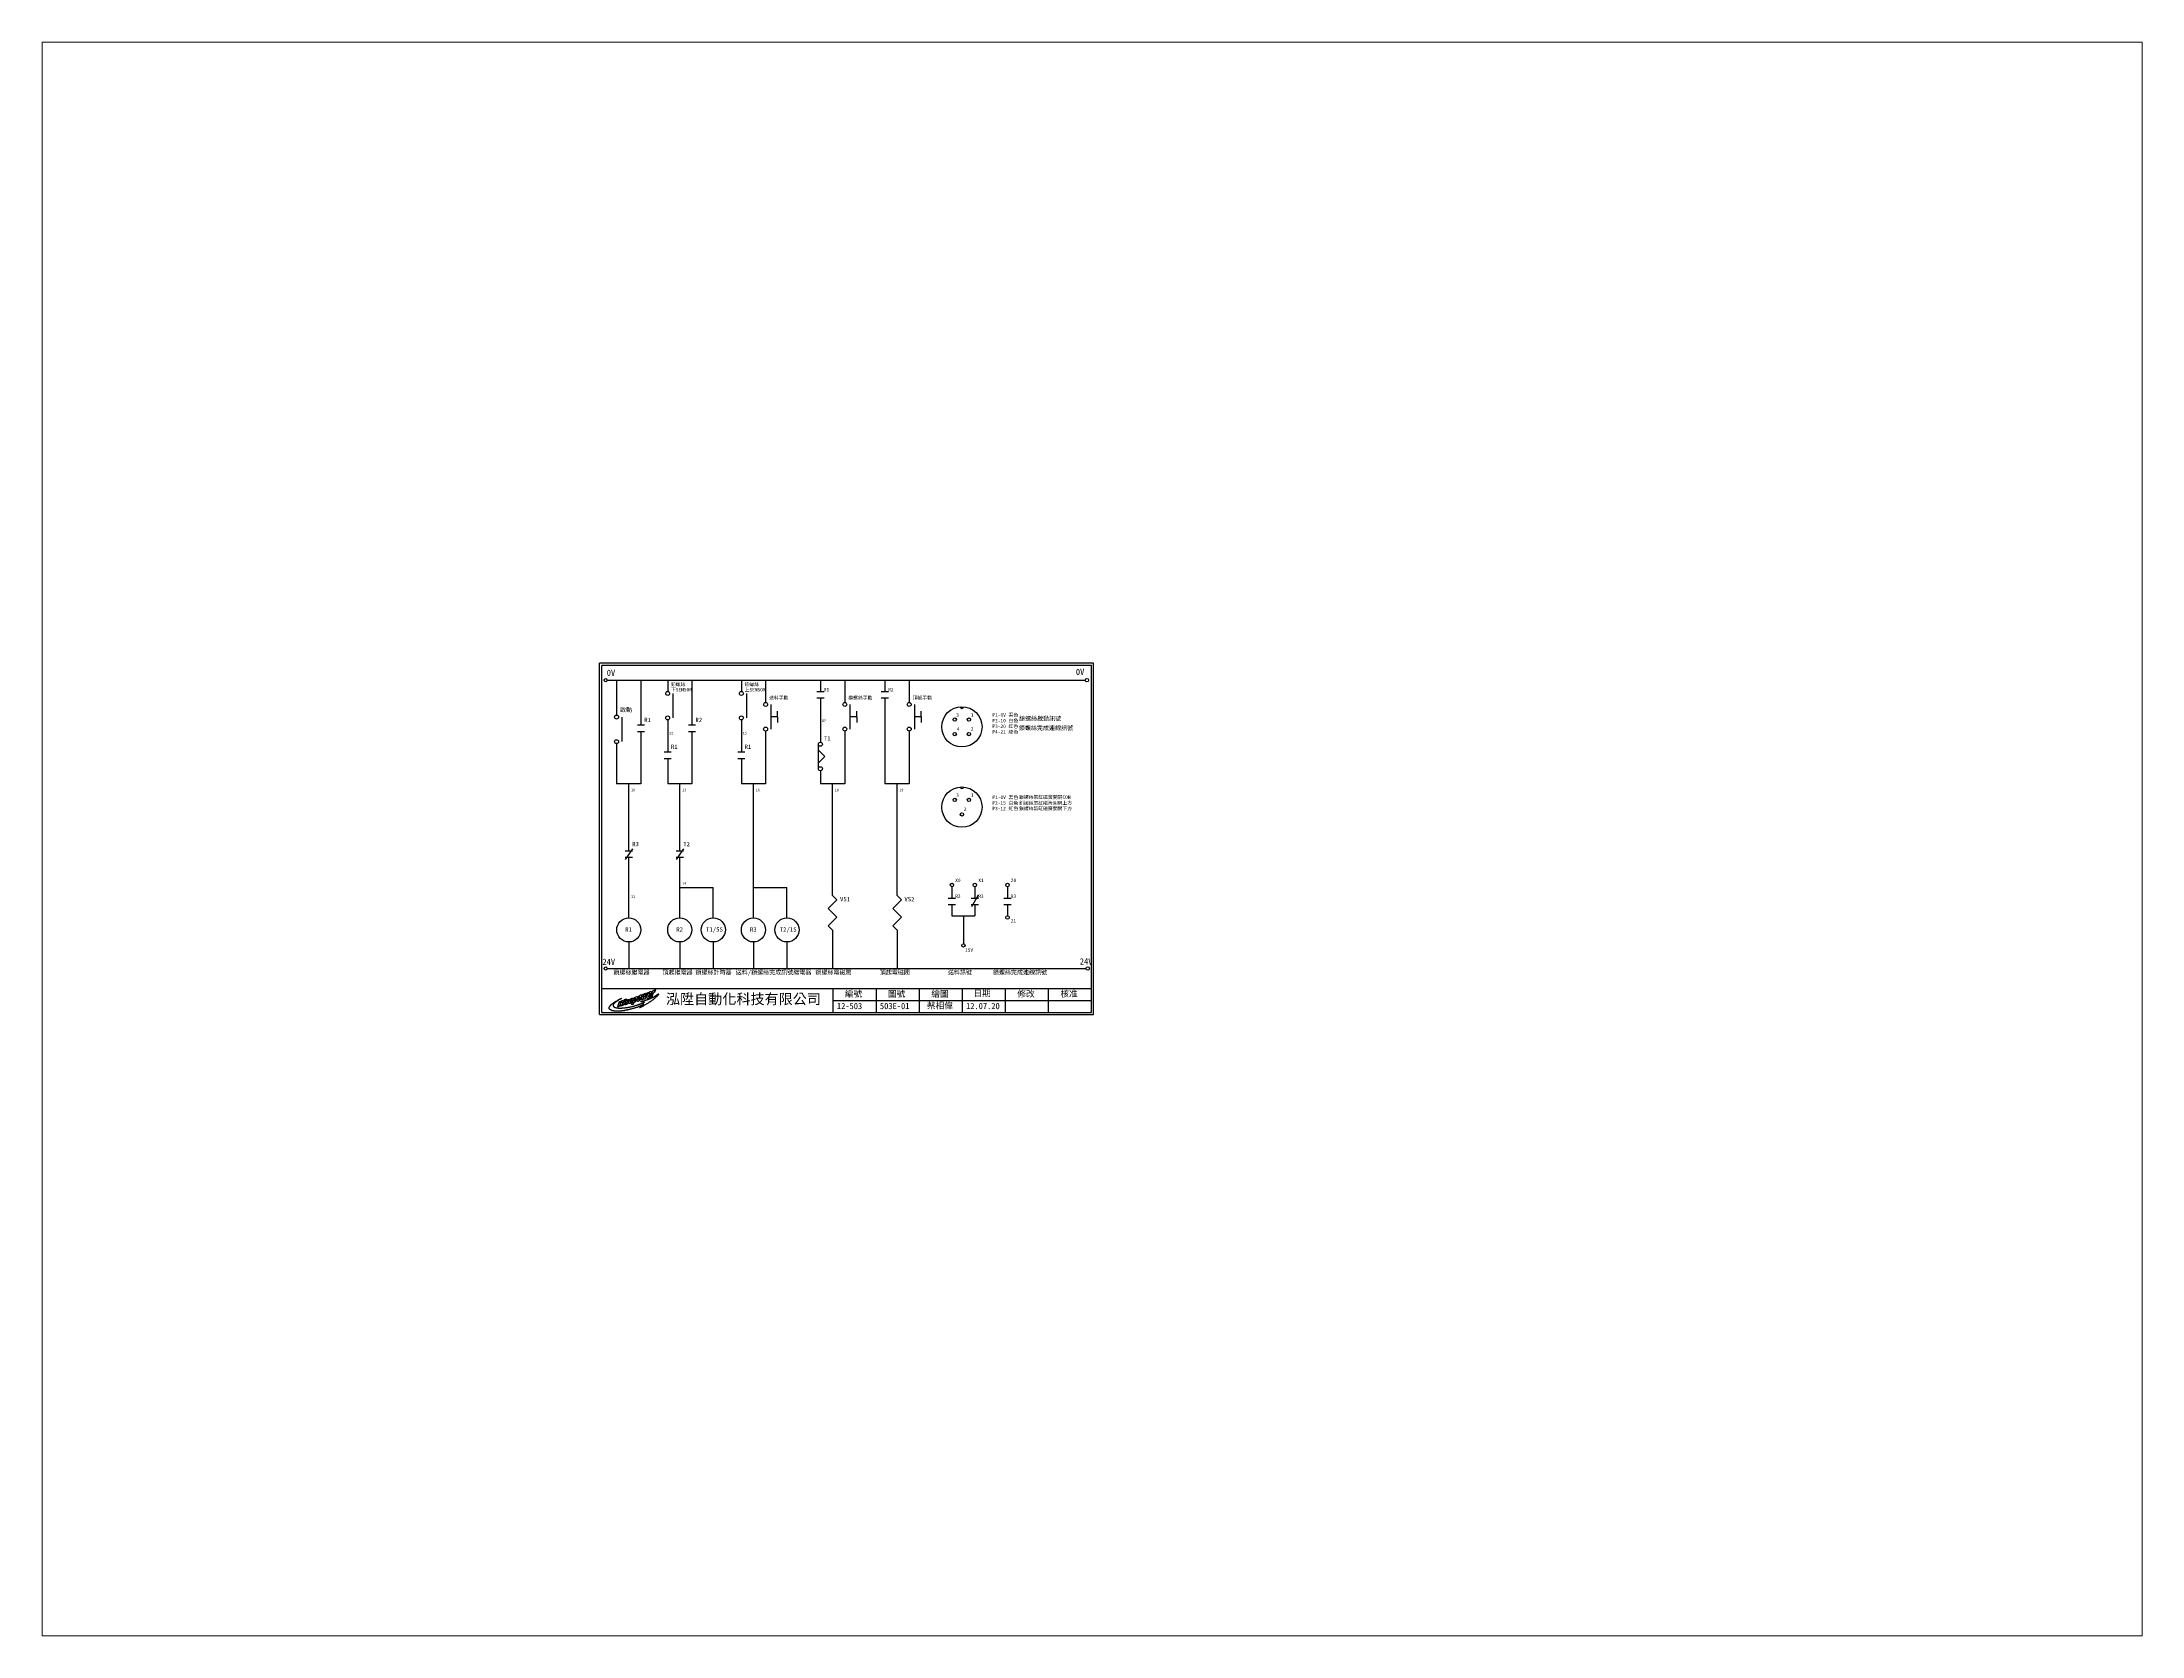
# Paper-space layout '配置1' of a CAD drawing. Extents: x 26 to 231, y 20 to 176.
# The model-space entities are those that its viewports show. They can reach past a viewport. Long polylines and large blocks are cut down to what shows.
import ezdxf

# ---------------------------------------------------------------- set-up
doc = ezdxf.new("R2010")
doc.units = 0
doc.layers.get('0').update_dxf_attribs({"linetype": 'CONTINUOUS'})
for name, color, linetype in [('圖框層', 7, 'CONTINUOUS'), ('標尺寸層', 3, 'CONTINUOUS'), ('輪廓線層', 7, 'CONTINUOUS')]:
    doc.layers.add(name, color=color, linetype=linetype)
doc.styles.add('STSL', font='KAIU.TTF')

msp = doc.modelspace()

# ---------------------------------------------------------------- linework, layer by layer
for p, q in [((428.7, 175.9), (428.7, 179.2)), ((428.7, 175.9), (428.7, 172.6)), ((474.7, 175.9), (474.7, 179.2)), ((474.7, 175.9), (474.7, 172.6)), ((512.1, 175.9), (512.1, 179.2)), ((512.1, 175.9), (512.1, 172.6))]:
    msp.add_line(p, q)
for centre in [(608.4, 197.2), (608.9, 29.8)]:
    msp.add_circle(centre, 1)
at = {"layer": '圖框層', "color": 7}
for p, q in [((612.3, 207), (325.3, 207)), ((325.3, 3), (325.3, 207)), ((611.1, 205.7), (326.6, 205.7)), ((326.6, 4.2), (326.6, 205.7)), ((611.1, 4.2), (611.1, 205.7)), ((612.3, 3), (612.3, 207)), ((326.6, 18.2), (611.1, 18.2)), ((461.1, 4.2), (461.1, 18.2)), ((486.1, 4.2), (486.1, 18.2)), ((511.1, 4.2), (511.1, 18.2)), ((536.1, 4.2), (536.1, 18.2)), ((561.1, 4.2), (561.1, 18.2)), ((586.1, 4.2), (586.1, 18.2)), ((325.3, 3), (612.3, 3)), ((326.6, 4.2), (611.1, 4.2)), ((461.1, 11.2), (611.1, 11.2))]:
    msp.add_line(p, q, dxfattribs=at)
at = {"layer": '標尺寸層', "color": 7}
for p, q in [((329.8, 197.2), (607.4, 197.2)), ((335.2, 197.2), (335.2, 176.9)), ((349.4, 197.2), (349.4, 171.2)), ((364.9, 197.2), (364.9, 190.6)), ((379, 197.2), (379, 171.2)), ((407.7, 197.2), (407.7, 190.6)), ((421.8, 197.2), (421.8, 184.2)), ((453.6, 197.2), (453.6, 190.6)), ((467.8, 197.2), (467.8, 184.2)), ((491.1, 197.2), (491.1, 190.6)), ((505.2, 197.2), (505.2, 184.2)), ((367.9, 189.5), (367.9, 175.3)), ((410.7, 189.5), (410.7, 175.3)), ((424.8, 183.1), (424.8, 168.8)), ((453.6, 186.9), (453.6, 161.1)), ((470.8, 183.1), (470.8, 168.8)), ((491.1, 186.9), (491.1, 137.1)), ((508.2, 183.1), (508.2, 168.8)), ((338.2, 175.8), (338.2, 161.5)), ((364.9, 174.1), (364.9, 155.6)), ((407.7, 174.1), (407.7, 155.6)), ((428.7, 175.9), (424.8, 175.9)), ((474.7, 175.9), (470.8, 175.9)), ((512.1, 175.9), (508.2, 175.9)), ((335.2, 160.4), (335.2, 137.1)), ((349.4, 167.4), (349.4, 137.1)), ((379, 167.4), (379, 137.1)), ((421.8, 167.7), (421.8, 137.1)), ((452.3, 160), (452.3, 145.8)), ((467.8, 167.7), (467.8, 137.1)), ((505.2, 167.7), (505.2, 137.1)), ((364.9, 151.8), (364.9, 137.1)), ((407.7, 151.8), (407.7, 137.1)), ((453.6, 144.5), (453.6, 137.1)), ((530, 77.3), (530, 70.7)), ((543.3, 77.3), (543.3, 70.7)), ((562.3, 77.3), (562.3, 70.7)), ((530, 67), (530, 60.4)), ((543.3, 67), (543.3, 60.4)), ((562.3, 67), (562.3, 60.4)), ((330.1, 29.8), (607.9, 29.8))]:
    msp.add_line(p, q, dxfattribs=at)
at = {"layer": '標尺寸層'}
for p, q in [((451.5, 190.6), (455.7, 190.6)), ((451.5, 186.9), (455.7, 186.9)), ((489, 190.6), (493.2, 190.6)), ((489, 186.9), (493.2, 186.9)), ((347.3, 171.2), (351.5, 171.2)), ((376.9, 171.2), (381.1, 171.2)), ((347.3, 167.4), (351.5, 167.4)), ((376.9, 167.4), (381.1, 167.4)), ((362.8, 155.6), (367, 155.6)), ((362.8, 151.8), (367, 151.8)), ((405.6, 155.6), (409.7, 155.6)), ((405.6, 151.8), (409.7, 151.8)), ((456.2, 152.9), (452.3, 156.7)), ((456.2, 152.9), (452.3, 149)), ((342.3, 137.1), (335.2, 137.1)), ((349.4, 137.1), (342.3, 137.1)), ((342.3, 98.1), (342.3, 137.1)), ((371.9, 137.1), (364.9, 137.1)), ((371.9, 98.1), (371.9, 137.1)), ((379, 137.1), (371.9, 137.1)), ((414.7, 137.1), (407.7, 137.1)), ((414.7, 59.2), (414.7, 137.1)), ((421.8, 137.1), (414.7, 137.1)), ((460.7, 137.1), (453.6, 137.1)), ((460.7, 72.2), (460.7, 137.1)), ((467.8, 137.1), (460.7, 137.1)), ((498.2, 137.1), (491.1, 137.1)), ((498.2, 72.2), (498.2, 137.1)), ((505.2, 137.1), (498.2, 137.1)), ((340.2, 98.1), (344.4, 98.1)), ((344.5, 99.2), (340.3, 93)), ((374.1, 99.2), (369.9, 93)), ((369.9, 98.1), (374, 98.1)), ((340.2, 94.4), (344.4, 94.4)), ((342.3, 59.2), (342.3, 94.4)), ((369.9, 94.4), (374, 94.4)), ((371.9, 59.2), (371.9, 94.4)), ((371.9, 76.8), (391.4, 76.8)), ((391.4, 59.2), (391.4, 76.8)), ((414.7, 76.8), (434.2, 76.8)), ((434.2, 59.2), (434.2, 76.8)), ((460.7, 67.2), (458.2, 64.6)), ((458.2, 64.6), (460.7, 62.1)), ((460.7, 72.2), (463.2, 69.7)), ((463.2, 69.7), (460.7, 67.2)), ((460.7, 62.1), (463.2, 59.6)), ((498.2, 67.2), (495.6, 64.6)), ((495.6, 64.6), (498.2, 62.1)), ((498.2, 72.2), (500.7, 69.7)), ((500.7, 69.7), (498.2, 67.2)), ((498.2, 62.1), (500.7, 59.6)), ((527.9, 70.7), (532.1, 70.7)), ((527.9, 67), (532.1, 67)), ((541.2, 70.7), (545.4, 70.7)), ((541.2, 67), (545.4, 67)), ((545.3, 72.3), (541.3, 65.5)), ((560.2, 70.7), (564.4, 70.7)), ((560.2, 67), (564.4, 67)), ((460.7, 57.1), (458.2, 54.5)), ((458.2, 54.5), (460.7, 52)), ((463.2, 59.6), (460.7, 57.1)), ((460.7, 52), (460.7, 29.8)), ((498.2, 57.1), (495.6, 54.5)), ((495.6, 54.5), (498.2, 52)), ((500.7, 59.6), (498.2, 57.1)), ((498.2, 52), (498.2, 29.8)), ((530, 60.4), (543.3, 60.4)), ((536.7, 60.4), (536.7, 44.2)), ((342.3, 45.2), (342.3, 29.8)), ((371.9, 45.2), (371.9, 29.8)), ((391.4, 45.2), (391.4, 29.8)), ((414.7, 45.2), (414.7, 29.8)), ((434.2, 45.2), (434.2, 29.8))]:
    msp.add_line(p, q, dxfattribs=at)
at = {"layer": '標尺寸層', "color": 7}
for centre, radius in [((328.9, 197.2), 0.92), ((364.9, 189.5), 1.15), ((407.7, 189.5), 1.15), ((421.8, 183.1), 1.15), ((467.8, 183.1), 1.15), ((505.2, 183.1), 1.15), ((335.2, 175.8), 1.15), ((364.9, 175.3), 1.15), ((407.7, 175.3), 1.15), ((335.2, 161.5), 1.15), ((421.8, 168.8), 1.15), ((453.6, 160), 1.15), ((467.8, 168.8), 1.15), ((505.2, 168.8), 1.15), ((453.6, 145.8), 1.15), ((328.9, 29.8), 0.92)]:
    msp.add_circle(centre, radius, dxfattribs=at)
at = {"layer": '標尺寸層'}
for centre, radius in [((535.8, 170.1), 11.7), ((531.6, 174.3), 0.969), ((539.9, 174.3), 0.969), ((531.6, 165.9), 0.969), ((539.9, 165.9), 0.969), ((535.8, 123.5), 11.7), ((531.6, 127.7), 0.969), ((539.9, 127.7), 0.969), ((535.8, 119.3), 0.969), ((530, 78.3), 1), ((543.3, 78.3), 1), ((562.3, 78.3), 1), ((342.3, 52.2), 7), ((371.9, 52.2), 7), ((391.4, 52.2), 7), ((414.7, 52.2), 7), ((434.2, 52.2), 7), ((562.3, 59.4), 1), ((536.7, 43.2), 1)]:
    msp.add_circle(centre, radius, dxfattribs=at)
for centre in [(535.8, 181.8), (535.8, 135.3)]:
    msp.add_arc(centre, 0.99, 182.4166, 357.5834, dxfattribs=at)
at = {"layer": '輪廓線層', "color": 1}
msp.add_lwpolyline([(349.9, 8.4), (349.6, 8.3), (349.4, 8.2), (349.1, 8.1), (348.7, 7.9), (348.4, 7.8), (348.1, 7.7), (347.8, 7.5), (347.5, 7.4), (347.3, 7.3), (347.1, 7.2), (346.8, 7.2), (346.6, 7.1), (346.4, 7), (346.2, 6.9), (346, 6.9), (345.7, 6.8), (345.5, 6.7), (345.2, 6.6), (344.9, 6.6), (344.6, 6.5), (344.3, 6.4), (344, 6.3), (343.7, 6.2), (343.5, 6.2), (343.2, 6.1), (343, 6), (342.8, 6), (342.5, 5.9), (342.3, 5.9), (342.1, 5.8), (341.9, 5.8), (341.7, 5.7), (341.5, 5.7), (341.4, 5.6), (341.2, 5.6), (341, 5.6), (340.8, 5.5), (340.6, 5.5), (340.4, 5.5), (340.3, 5.4), (340.1, 5.4), (339.9, 5.4), (339.7, 5.3), (339.5, 5.3), (339.4, 5.3), (339.2, 5.3), (339, 5.2), (338.8, 5.2), (338.7, 5.2), (338.5, 5.2), (338.4, 5.2), (338.2, 5.2), (338.1, 5.1), (337.9, 5.1), (337.7, 5.1), (337.6, 5.1), (337.4, 5.1), (337.2, 5.1), (337.1, 5.1), (336.9, 5.1), (336.7, 5), (336.5, 5), (336.4, 5), (336.2, 5), (336, 5), (335.9, 5), (335.7, 5), (335.6, 5), (335.4, 5), (335.3, 5), (335.2, 5), (335, 5), (334.9, 5), (334.8, 5), (334.7, 5), (334.6, 5.1), (334.4, 5.1), (334.3, 5.1), (334.2, 5.1), (334.1, 5.1), (334, 5.1), (333.9, 5.1), (333.7, 5.1), (333.6, 5.2), (333.5, 5.2), (333.3, 5.2), (333.2, 5.2), (333.1, 5.2), (332.9, 5.3), (332.8, 5.3), (332.6, 5.3), (332.5, 5.4), (332.4, 5.4), (332.2, 5.5), (332.1, 5.5), (332, 5.6), (331.9, 5.6), (331.8, 5.7), (331.7, 5.7), (331.6, 5.7), (331.5, 5.8), (331.5, 5.8), (331.4, 5.9), (331.4, 5.9), (331.3, 6), (331.3, 6), (331.2, 6.1), (331.2, 6.1), (331.2, 6.1), (331.1, 6.2), (331.1, 6.2), (331.1, 6.2), (331.1, 6.3), (331.1, 6.3), (331, 6.3), (331, 6.4), (331, 6.4), (331, 6.4), (331, 6.5), (331, 6.5), (331, 6.5), (331, 6.6), (331, 6.6), (331, 6.6), (331, 6.7), (331, 6.7), (331, 6.7), (331, 6.8), (331, 6.8), (331, 6.9), (330.9, 6.9), (330.9, 6.9), (330.9, 7), (330.9, 7), (330.9, 7), (330.9, 7.1), (330.9, 7.1), (330.9, 7.2), (331, 7.2), (331, 7.2), (331, 7.3), (331, 7.3), (331, 7.4), (331, 7.4), (331.1, 7.5), (331.1, 7.5), (331.2, 7.6), (331.2, 7.7), (331.2, 7.8), (331.3, 7.8), (331.4, 7.9), (331.4, 8), (331.5, 8.1), (331.6, 8.2), (331.6, 8.3), (331.7, 8.4), (331.8, 8.5), (331.9, 8.6), (332, 8.7), (332.1, 8.8), (332.2, 8.9), (332.3, 9), (332.4, 9.1), (332.6, 9.2), (332.7, 9.3), (332.8, 9.4), (333, 9.5), (333.1, 9.6), (333.2, 9.7), (333.4, 9.8), (333.5, 9.9), (333.6, 10), (333.8, 10.1), (333.9, 10.2), (334, 10.3), (334.2, 10.4), (334.3, 10.4), (334.4, 10.5), (334.5, 10.6), (334.6, 10.7), (334.7, 10.7), (334.9, 10.8), (335, 10.8), (335.1, 10.9), (335.2, 11), (335.3, 11), (335.4, 11.1), (335.5, 11.1), (335.6, 11.2), (335.8, 11.3), (335.9, 11.4), (336.1, 11.5), (336.3, 11.6), (336.5, 11.7), (336.7, 11.8), (336.9, 11.9), (337.1, 12), (337.3, 12.1), (337.4, 12.2), (337.6, 12.2), (337.7, 12.3), (337.8, 12.3), (337.9, 12.4), (337.9, 12.4), (338, 12.4), (338, 12.4), (338, 12.4), (338, 12.3), (337.9, 12.3), (337.9, 12.3), (337.8, 12.2), (337.8, 12.2), (337.7, 12.2), (337.6, 12.1), (337.5, 12.1), (337.4, 12), (337.3, 11.9), (337.2, 11.9), (337.1, 11.8), (336.9, 11.8), (336.8, 11.7), (336.7, 11.6), (336.6, 11.5), (336.4, 11.5), (336.3, 11.4), (336.2, 11.3), (336.1, 11.2), (335.9, 11.2), (335.8, 11.1), (335.7, 11), (335.5, 10.9), (335.4, 10.8), (335.3, 10.7), (335.2, 10.7), (335.1, 10.6), (334.9, 10.5), (334.8, 10.4), (334.7, 10.3), (334.6, 10.3), (334.5, 10.2), (334.4, 10.1), (334.3, 10), (334.2, 9.9), (334.1, 9.8), (334, 9.7), (333.9, 9.6), (333.9, 9.6), (333.8, 9.5), (333.7, 9.4), (333.7, 9.3), (333.6, 9.3), (333.6, 9.2), (333.5, 9.1), (333.5, 9.1), (333.4, 9), (333.4, 8.9), (333.4, 8.9), (333.4, 8.8), (333.3, 8.8), (333.3, 8.7), (333.3, 8.6), (333.3, 8.6), (333.3, 8.5), (333.3, 8.5), (333.3, 8.4), (333.3, 8.4), (333.3, 8.3), (333.3, 8.3), (333.3, 8.2), (333.3, 8.2), (333.3, 8.2), (333.3, 8.1), (333.3, 8.1), (333.3, 8), (333.3, 8), (333.3, 8), (333.4, 7.9), (333.4, 7.9), (333.4, 7.9), (333.4, 7.8), (333.4, 7.8), (333.5, 7.8), (333.5, 7.7), (333.5, 7.7), (333.6, 7.7), (333.6, 7.6), (333.6, 7.6), (333.7, 7.6), (333.7, 7.5), (333.8, 7.5), (333.8, 7.5), (333.9, 7.5), (333.9, 7.4), (334, 7.4), (334, 7.4), (334.1, 7.3), (334.2, 7.3), (334.2, 7.3), (334.3, 7.2), (334.4, 7.2), (334.4, 7.2), (334.5, 7.2), (334.6, 7.1), (334.7, 7.1), (334.7, 7.1), (334.8, 7.1), (334.9, 7), (335, 7), (335, 7), (335.1, 7), (335.2, 7), (335.3, 7), (335.4, 6.9), (335.5, 6.9), (335.6, 6.9), (335.7, 6.9), (335.8, 6.9), (336, 6.9), (336.1, 6.9), (336.2, 6.8), (336.4, 6.8), (336.5, 6.8), (336.6, 6.8), (336.8, 6.8), (336.9, 6.8), (337.1, 6.8), (337.2, 6.8), (337.4, 6.8), (337.6, 6.8), (337.8, 6.8), (338, 6.8), (338.2, 6.8), (338.4, 6.9), (338.5, 6.9), (338.7, 6.9), (338.9, 6.9), (339.1, 6.9), (339.3, 6.9), (339.5, 6.9), (339.6, 7), (339.8, 7), (340, 7), (340.1, 7), (340.3, 7), (340.5, 7.1), (340.6, 7.1), (340.8, 7.1), (341, 7.1), (341.2, 7.2), (341.4, 7.2), (341.6, 7.2), (341.8, 7.2), (342, 7.3), (342.3, 7.3), (342.5, 7.4), (342.8, 7.4), (343.1, 7.5), (343.4, 7.5), (343.7, 7.6), (344, 7.7), (344.2, 7.7), (344.5, 7.8), (344.8, 7.9), (345.1, 8), (345.3, 8), (345.6, 8.1), (345.8, 8.2), (346.1, 8.2), (346.3, 8.3), (346.5, 8.4), (346.7, 8.4), (346.9, 8.5), (347.1, 8.5), (347.3, 8.6), (347.4, 8.6), (347.5, 8.7), (347.7, 8.7), (347.8, 8.8), (347.9, 8.8), (348, 8.8), (348.1, 8.9), (348.2, 8.9), (348.3, 9), (348.5, 9), (348.6, 9.1), (348.8, 9.1), (348.9, 9.2), (349.1, 9.2), (349.3, 9.3), (349.4, 9.4), (349.6, 9.4), (349.8, 9.5), (349.9, 9.6), (350, 9.6), (350.2, 9.6), (350.3, 9.7), (350.4, 9.7), (350.5, 9.8), (350.6, 9.8), (350.7, 9.9), (350.8, 9.9), (350.9, 9.9), (351, 10), (351.1, 10), (351.2, 10.1), (351.3, 10.1), (351.3, 10.1), (351.4, 10.2), (351.4, 10.2), (351.4, 10.2), (351.3, 10.2), (351.3, 10.2), (351.2, 10.2), (351.2, 10.3), (351.1, 10.3), (351, 10.3), (351, 10.3), (350.9, 10.3), (350.8, 10.3), (350.7, 10.3), (350.6, 10.3), (350.5, 10.3), (350.5, 10.3), (350.4, 10.4), (350.3, 10.4), (350.2, 10.4), (350.1, 10.4), (350, 10.4), (349.9, 10.4), (349.8, 10.4), (349.7, 10.4), (349.7, 10.4), (349.6, 10.4), (349.5, 10.5), (349.5, 10.5), (349.4, 10.5), (349.4, 10.5), (349.4, 10.5), (349.4, 10.5), (349.4, 10.5), (349.4, 10.5), (349.4, 10.6), (349.4, 10.6), (349.5, 10.6), (349.6, 10.6), (349.6, 10.6), (349.7, 10.7), (349.8, 10.7), (350, 10.7), (350.1, 10.8), (350.2, 10.8), (350.4, 10.8), (350.5, 10.9), (350.7, 10.9), (350.9, 11), (351, 11), (351.2, 11.1), (351.4, 11.1), (351.6, 11.2), (351.8, 11.2), (351.9, 11.3), (352.1, 11.4), (352.3, 11.4), (352.5, 11.5), (352.7, 11.5), (352.9, 11.6), (353.1, 11.7), (353.3, 11.7), (353.5, 11.8), (353.7, 11.9), (353.9, 12), (354.1, 12), (354.4, 12.1), (354.6, 12.3), (354.9, 12.4), (355.1, 12.5), (355.4, 12.6), (355.6, 12.7), (355.9, 12.8), (356.1, 12.9), (356.4, 13.1), (356.6, 13.2), (356.8, 13.3), (357, 13.4), (357.1, 13.5), (357.3, 13.6), (357.5, 13.7), (357.6, 13.8), (357.8, 13.9), (358, 14), (358.1, 14.1), (358.3, 14.2), (358.5, 14.3), (358.6, 14.4), (358.8, 14.5), (358.9, 14.6), (359, 14.7), (359.2, 14.8), (359.3, 14.9), (359.4, 15), (359.5, 15), (359.6, 15.1), (359.6, 15.1), (359.7, 15.1), (359.7, 15.1), (359.7, 15.1), (359.7, 15.1), (359.7, 15), (359.6, 14.9), (359.6, 14.9), (359.5, 14.8), (359.5, 14.7), (359.4, 14.6), (359.4, 14.6), (359.3, 14.5), (359.3, 14.4), (359.2, 14.4), (359.2, 14.3), (359.1, 14.2), (359.1, 14.2), (359, 14.1), (358.9, 14), (358.9, 13.9), (358.8, 13.9), (358.7, 13.8), (358.6, 13.7), (358.6, 13.6), (358.5, 13.5), (358.4, 13.4), (358.2, 13.3), (358.1, 13.2), (358, 13), (357.9, 12.9), (357.7, 12.8), (357.6, 12.7), (357.4, 12.5), (357.3, 12.4), (357.1, 12.2), (356.9, 12.1), (356.8, 12), (356.6, 11.8), (356.4, 11.7), (356.2, 11.5), (356, 11.3), (355.7, 11.2), (355.5, 11), (355.3, 10.9), (355, 10.7), (354.8, 10.5), (354.5, 10.3), (354.2, 10.2), (354, 10), (353.7, 9.8), (353.5, 9.7), (353.2, 9.5), (352.9, 9.3), (352.7, 9.2), (352.4, 9), (352.2, 8.9), (351.9, 8.7), (351.6, 8.6), (351.4, 8.4), (351.1, 8.3), (350.8, 8.1), (350.6, 8), (350.4, 7.8), (350.1, 7.7), (349.9, 7.6), (349.7, 7.5), (349.6, 7.4), (349.4, 7.3), (349.3, 7.3), (349.2, 7.2), (349, 7.1), (348.9, 7.1), (348.8, 7), (348.8, 7), (348.7, 7), (348.6, 6.9), (348.6, 6.9), (348.5, 6.9), (348.5, 6.9), (348.5, 6.9), (348.5, 6.9), (348.5, 6.9), (348.5, 7), (348.6, 7), (348.7, 7.1), (348.8, 7.2), (348.9, 7.2), (349, 7.3), (349.1, 7.4), (349.3, 7.5), (349.4, 7.7), (349.6, 7.8), (349.7, 7.9), (349.9, 8), (350.1, 8.1), (350.2, 8.3), (350.4, 8.4), (350.5, 8.5), (350.6, 8.6), (350.8, 8.7), (350.9, 8.7), (350.9, 8.8), (351, 8.9), (351, 8.9), (351, 8.9), (351, 8.9), (350.9, 8.9), (350.8, 8.8), (350.7, 8.8), (350.6, 8.7), (350.4, 8.6), (350.2, 8.5)], close=True, dxfattribs=at)
at = {"layer": '輪廓線層', "color": 116}
for points in [[(343.1, 10.4), (343.1, 10.3), (343.1, 10.3), (343.1, 10.3), (343.1, 10.3), (343.1, 10.3), (343.1, 10.3), (343.1, 10.3), (343.1, 10.2), (343.1, 10.2), (343.1, 10.2), (343.1, 10.2), (343.2, 10.2), (343.2, 10.2), (343.2, 10.2), (343.2, 10.2), (343.2, 10.2), (343.2, 10.2), (343.3, 10.2), (343.3, 10.2), (343.3, 10.2), (343.3, 10.2), (343.3, 10.2), (343.4, 10.2), (343.4, 10.2), (343.4, 10.3), (343.4, 10.3), (343.5, 10.3), (343.5, 10.3), (343.5, 10.3), (343.5, 10.3), (343.5, 10.3), (343.5, 10.3), (343.6, 10.4), (343.6, 10.4), (343.6, 10.4), (343.6, 10.4), (343.6, 10.4), (343.6, 10.4), (343.6, 10.5), (343.7, 10.5), (343.7, 10.5), (343.7, 10.5), (343.7, 10.5), (343.7, 10.5), (343.7, 10.5), (343.7, 10.5), (343.8, 10.5), (343.8, 10.5), (343.9, 10.6), (343.9, 10.6), (344, 10.6), (344, 10.6), (344.1, 10.6), (344.2, 10.6), (344.2, 10.6), (344.3, 10.6), (344.3, 10.6), (344.3, 10.6), (344.3, 10.6), (344.3, 10.6), (344.3, 10.6), (344.3, 10.6), (344.3, 10.5), (344.3, 10.5), (344.3, 10.5), (344.3, 10.5), (344.2, 10.4), (344.2, 10.4), (344.2, 10.4), (344.2, 10.4), (344.2, 10.3), (344.2, 10.3), (344.1, 10.3), (344.1, 10.3), (344.1, 10.2), (344.1, 10.2), (344.1, 10.2), (344, 10.2), (344, 10.1), (344, 10.1), (344, 10.1), (344, 10), (343.9, 10), (343.9, 10), (343.9, 10), (343.8, 9.9), (343.8, 9.9), (343.8, 9.9), (343.8, 9.8), (343.7, 9.8), (343.7, 9.8), (343.7, 9.8), (343.6, 9.7), (343.6, 9.7), (343.5, 9.7), (343.5, 9.7), (343.5, 9.6), (343.4, 9.6), (343.4, 9.6), (343.3, 9.6), (343.3, 9.5), (343.3, 9.5), (343.2, 9.5), (343.2, 9.5), (343.1, 9.4), (343.1, 9.4), (343.1, 9.4), (343, 9.4), (343, 9.4), (343, 9.4), (342.9, 9.4), (342.9, 9.4), (342.9, 9.4), (342.9, 9.4), (342.8, 9.4), (342.8, 9.4), (342.8, 9.4), (342.7, 9.4), (342.7, 9.4), (342.7, 9.4), (342.6, 9.4), (342.6, 9.4), (342.6, 9.4), (342.5, 9.4), (342.5, 9.4), (342.5, 9.4), (342.5, 9.4), (342.4, 9.5), (342.4, 9.5), (342.4, 9.5), (342.4, 9.5), (342.4, 9.5), (342.3, 9.6), (342.3, 9.6), (342.3, 9.6), (342.3, 9.6), (342.3, 9.7), (342.3, 9.7), (342.3, 9.7), (342.3, 9.7), (342.3, 9.8), (342.3, 9.8), (342.3, 9.8), (342.3, 9.9), (342.3, 9.9), (342.3, 10), (342.3, 10), (342.3, 10), (342.3, 10.1), (342.3, 10.1), (342.3, 10.2), (342.3, 10.2), (342.3, 10.3), (342.3, 10.3), (342.3, 10.3), (342.3, 10.4), (342.4, 10.4), (342.4, 10.5), (342.4, 10.5), (342.4, 10.6), (342.4, 10.6), (342.4, 10.6), (342.4, 10.7), (342.5, 10.7), (342.5, 10.8), (342.5, 10.8), (342.5, 10.9), (342.5, 10.9), (342.6, 10.9), (342.6, 11), (342.6, 11), (342.6, 11.1), (342.6, 11.1), (342.7, 11.2), (342.7, 11.2), (342.7, 11.3), (342.8, 11.3), (342.8, 11.4), (342.8, 11.4), (342.8, 11.5), (342.9, 11.5), (342.9, 11.6), (343, 11.6), (343, 11.7), (343, 11.7), (343.1, 11.8), (343.2, 11.8), (343.2, 11.9), (343.3, 12), (343.3, 12), (343.4, 12.1), (343.5, 12.2), (343.5, 12.2), (343.6, 12.3), (343.6, 12.3), (343.7, 12.3), (343.7, 12.4), (343.8, 12.4), (343.8, 12.4), (343.9, 12.4), (343.9, 12.5), (344, 12.5), (344, 12.5), (344, 12.5), (344.1, 12.5), (344.1, 12.5), (344.2, 12.6), (344.2, 12.6), (344.2, 12.6), (344.3, 12.6), (344.3, 12.6), (344.3, 12.6), (344.3, 12.6), (344.4, 12.6), (344.4, 12.6), (344.4, 12.6), (344.5, 12.6), (344.5, 12.6), (344.5, 12.6), (344.5, 12.6), (344.6, 12.5), (344.6, 12.5), (344.6, 12.5), (344.6, 12.5), (344.6, 12.5), (344.6, 12.5), (344.7, 12.5), (344.7, 12.5), (344.7, 12.5), (344.7, 12.5), (344.7, 12.4), (344.7, 12.4), (344.7, 12.4), (344.7, 12.4), (344.8, 12.3), (344.8, 12.3), (344.8, 12.3), (344.8, 12.3), (344.8, 12.2), (344.8, 12.2), (344.8, 12.2), (344.8, 12.1), (344.8, 12.1), (344.8, 12.1), (344.8, 12.1), (344.8, 12), (344.8, 12), (344.8, 11.9), (344.8, 11.9), (344.8, 11.9), (344.8, 11.8), (344.8, 11.8), (344.8, 11.7), (344.7, 11.7), (344.7, 11.7), (344.7, 11.6), (344.7, 11.6), (344.7, 11.5), (344.7, 11.5), (344.7, 11.5), (344.7, 11.4), (344.7, 11.4), (344.7, 11.3), (344.7, 11.3), (344.7, 11.3), (344.6, 11.2), (344.6, 11.2), (344.6, 11.2), (344.6, 11.1), (344.6, 11.1), (344.5, 11.1), (344.5, 11.1), (344.5, 11), (344.4, 11), (344.4, 11), (344.3, 11), (344.3, 10.9), (344.2, 10.9), (344.1, 10.9), (344.1, 10.9), (344, 10.9), (344, 10.8), (343.9, 10.8), (343.8, 10.8), (343.8, 10.8), (343.7, 10.8), (343.7, 10.7), (343.6, 10.7), (343.6, 10.7), (343.5, 10.7), (343.5, 10.7), (343.4, 10.7), (343.4, 10.7), (343.3, 10.6), (343.3, 10.6), (343.3, 10.6), (343.2, 10.6), (343.2, 10.6), (343.2, 10.6), (343.2, 10.6), (343.2, 10.6), (343.1, 10.6), (343.1, 10.5), (343.1, 10.5), (343.1, 10.5), (343.1, 10.5), (343.1, 10.5), (343.1, 10.4), (343.1, 10.4), (343.1, 10.4), (343.1, 10.4)], [(346.6, 11.1), (346.4, 10.8), (346.1, 10.4), (345.8, 10.2), (345.7, 10.2), (345.5, 10.1), (345.4, 10.2), (345.3, 10.2), (345.3, 10.3), (345.3, 10.4), (345.2, 10.2), (345.2, 10), (345.1, 9.8), (345, 9.4), (344.9, 9.1), (344.8, 9), (344.8, 8.9), (344.5, 8.8), (344, 8.7), (344.1, 9), (344.2, 9.4), (344.3, 9.6), (344.4, 10), (344.6, 10.5), (344.7, 10.9), (345, 11.6), (345.2, 12.3), (345.4, 12.9), (346.2, 13.2), (346.2, 13), (346.3, 13.2), (346.6, 13.4), (346.9, 13.6), (347.1, 13.6), (347.2, 13.5), (347.3, 13.4), (347.3, 13.2), (347.3, 12.9), (347.3, 12.7), (347.2, 12.4), (347.1, 12.1), (347, 11.9), (346.8, 11.5)], [(346.2, 12.5), (346.3, 12.5), (346.3, 12.5), (346.3, 12.4), (346.3, 12.4), (346.3, 12.4), (346.3, 12.4), (346.3, 12.4), (346.3, 12.4), (346.3, 12.4), (346.3, 12.4), (346.3, 12.4), (346.3, 12.4), (346.3, 12.3), (346.3, 12.3), (346.3, 12.3), (346.3, 12.3), (346.3, 12.3), (346.3, 12.2), (346.3, 12.2), (346.3, 12.2), (346.3, 12.2), (346.3, 12.2), (346.3, 12.1), (346.3, 12.1), (346.3, 12.1), (346.3, 12), (346.3, 12), (346.3, 12), (346.3, 12), (346.3, 11.9), (346.3, 11.9), (346.3, 11.9), (346.3, 11.8), (346.2, 11.8), (346.2, 11.8), (346.2, 11.7), (346.2, 11.7), (346.2, 11.7), (346.2, 11.6), (346.1, 11.6), (346.1, 11.6), (346.1, 11.5), (346.1, 11.5), (346.1, 11.5), (346.1, 11.5), (346.1, 11.4), (346, 11.4), (346, 11.4), (346, 11.4), (346, 11.3), (346, 11.3), (346, 11.3), (346, 11.3), (345.9, 11.3), (345.9, 11.2), (345.9, 11.2), (345.9, 11.2), (345.9, 11.2), (345.9, 11.2), (345.9, 11.2), (345.8, 11.2), (345.8, 11.1), (345.8, 11.1), (345.8, 11.1), (345.8, 11.1), (345.8, 11.1), (345.8, 11.1), (345.8, 11.1), (345.7, 11.1), (345.7, 11.1), (345.7, 11.1), (345.7, 11.1), (345.7, 11.1), (345.7, 11.1), (345.7, 11.1), (345.6, 11.1), (345.6, 11.1), (345.6, 11.1), (345.6, 11.2), (345.6, 11.2), (345.6, 11.2), (345.6, 11.2), (345.6, 11.2), (345.6, 11.2), (345.6, 11.3), (345.6, 11.3), (345.6, 11.3), (345.6, 11.3), (345.6, 11.4), (345.6, 11.4), (345.6, 11.4), (345.6, 11.4), (345.6, 11.5), (345.7, 11.5), (345.7, 11.5), (345.7, 11.5), (345.7, 11.6), (345.7, 11.6), (345.7, 11.6), (345.7, 11.7), (345.7, 11.7), (345.7, 11.7), (345.7, 11.7), (345.7, 11.8), (345.8, 11.8), (345.8, 11.8), (345.8, 11.9), (345.8, 11.9), (345.8, 11.9), (345.8, 11.9), (345.8, 12), (345.8, 12), (345.9, 12), (345.9, 12.1), (345.9, 12.1), (345.9, 12.1), (345.9, 12.2), (345.9, 12.2), (346, 12.2), (346, 12.2), (346, 12.3), (346, 12.3), (346, 12.3), (346, 12.3), (346.1, 12.3), (346.1, 12.4), (346.1, 12.4), (346.1, 12.4), (346.1, 12.4), (346.1, 12.4), (346.2, 12.4), (346.2, 12.4), (346.2, 12.4), (346.2, 12.4), (346.2, 12.5)], [(347.6, 10.7), (347.5, 10.7), (347.5, 10.7), (347.5, 10.7), (347.4, 10.7), (347.4, 10.8), (347.4, 10.8), (347.4, 10.8), (347.3, 10.8), (347.3, 10.8), (347.3, 10.8), (347.3, 10.8), (347.3, 10.9), (347.2, 10.9), (347.2, 10.9), (347.2, 10.9), (347.2, 10.9), (347.2, 11), (347.2, 11), (347.1, 11), (347.1, 11), (347.1, 11.1), (347.1, 11.1), (347.1, 11.1), (347.1, 11.2), (347.1, 11.2), (347.1, 11.2), (347.1, 11.2), (347.1, 11.3), (347.1, 11.3), (347.1, 11.3), (347.1, 11.4), (347.1, 11.4), (347.1, 11.5), (347.1, 11.5), (347.1, 11.5), (347.1, 11.6), (347.1, 11.6), (347.1, 11.7), (347.2, 11.7), (347.2, 11.7), (347.2, 11.8), (347.2, 11.8), (347.2, 11.9), (347.2, 11.9), (347.2, 11.9), (347.2, 12), (347.2, 12), (347.3, 12.1), (347.3, 12.1), (347.3, 12.1), (347.3, 12.2), (347.3, 12.2), (347.3, 12.2), (347.3, 12.3), (347.4, 12.3), (347.4, 12.4), (347.4, 12.4), (347.4, 12.5), (347.4, 12.5), (347.5, 12.6), (347.5, 12.6), (347.5, 12.7), (347.5, 12.8), (347.6, 12.8), (347.6, 12.9), (347.6, 13), (347.7, 13.1), (347.7, 13.1), (347.8, 13.2), (347.8, 13.3), (347.9, 13.4), (347.9, 13.4), (348, 13.5), (348, 13.6), (348.1, 13.6), (348.1, 13.7), (348.2, 13.7), (348.2, 13.8), (348.3, 13.8), (348.3, 13.9), (348.3, 13.9), (348.4, 14), (348.4, 14), (348.5, 14), (348.5, 14), (348.5, 14.1), (348.6, 14.1), (348.6, 14.1), (348.7, 14.2), (348.7, 14.2), (348.7, 14.2), (348.8, 14.2), (348.8, 14.2), (348.9, 14.3), (348.9, 14.3), (348.9, 14.3), (349, 14.3), (349, 14.3), (349, 14.3), (349, 14.3), (349.1, 14.4), (349.1, 14.4), (349.1, 14.4), (349.1, 14.4), (349.2, 14.4), (349.2, 14.4), (349.2, 14.4), (349.2, 14.4), (349.3, 14.4), (349.3, 14.4), (349.3, 14.4), (349.3, 14.4), (349.4, 14.4), (349.4, 14.4), (349.4, 14.4), (349.4, 14.4), (349.5, 14.4), (349.5, 14.4), (349.5, 14.4), (349.5, 14.4), (349.6, 14.3), (349.6, 14.3), (349.6, 14.3), (349.6, 14.3), (349.6, 14.2), (349.7, 14.2), (349.7, 14.2), (349.7, 14.1), (349.7, 14.1), (349.7, 14.1), (349.7, 14), (349.7, 14), (349.7, 13.9), (349.7, 13.9), (349.7, 13.8), (349.7, 13.7), (349.7, 13.7), (349.7, 13.6), (349.7, 13.6), (349.7, 13.5), (349.7, 13.4), (349.7, 13.4), (349.7, 13.3), (349.7, 13.3), (349.6, 13.2), (349.6, 13.1), (349.6, 13.1), (349.6, 13), (349.5, 13), (349.5, 12.9), (349.5, 12.9), (349.5, 12.8), (349.4, 12.8), (349.4, 12.7), (349.4, 12.7), (349.4, 12.6), (349.3, 12.6), (349.3, 12.5), (349.3, 12.4), (349.3, 12.4), (349.2, 12.3), (349.2, 12.2), (349.2, 12.2), (349.1, 12.1), (349.1, 12), (349.1, 12), (349, 11.9), (349, 11.8), (348.9, 11.7), (348.9, 11.7), (348.8, 11.6), (348.8, 11.5), (348.7, 11.5), (348.7, 11.4), (348.6, 11.3), (348.6, 11.3), (348.5, 11.2), (348.5, 11.2), (348.4, 11.1), (348.3, 11.1), (348.3, 11.1), (348.2, 11), (348.2, 11), (348.2, 11), (348.1, 10.9), (348.1, 10.9), (348, 10.9), (348, 10.9), (348, 10.8), (347.9, 10.8), (347.9, 10.8), (347.9, 10.8), (347.8, 10.8), (347.8, 10.8), (347.7, 10.8), (347.7, 10.7), (347.7, 10.7), (347.6, 10.7), (347.6, 10.7)], [(348.3, 12.8), (348.3, 12.8), (348.3, 12.9), (348.3, 12.9), (348.4, 12.9), (348.4, 13), (348.4, 13), (348.4, 13.1), (348.4, 13.1), (348.5, 13.1), (348.5, 13.2), (348.5, 13.2), (348.5, 13.2), (348.6, 13.2), (348.6, 13.3), (348.6, 13.3), (348.6, 13.3), (348.7, 13.3), (348.7, 13.3), (348.7, 13.3), (348.7, 13.3), (348.7, 13.3), (348.8, 13.3), (348.8, 13.3), (348.8, 13.3), (348.8, 13.3), (348.8, 13.3), (348.8, 13.3), (348.8, 13.3), (348.8, 13.3), (348.9, 13.2), (348.9, 13.2), (348.9, 13.2), (348.9, 13.2), (348.9, 13.2), (348.9, 13.1), (348.9, 13.1), (348.8, 13.1), (348.8, 13.1), (348.8, 13), (348.8, 13), (348.8, 13), (348.8, 12.9), (348.8, 12.9), (348.8, 12.9), (348.8, 12.8), (348.8, 12.8), (348.8, 12.8), (348.7, 12.7), (348.7, 12.7), (348.7, 12.7), (348.7, 12.6), (348.7, 12.6), (348.7, 12.6), (348.7, 12.5), (348.7, 12.5), (348.7, 12.5), (348.6, 12.5), (348.6, 12.4), (348.6, 12.4), (348.6, 12.4), (348.6, 12.3), (348.6, 12.3), (348.6, 12.3), (348.5, 12.2), (348.5, 12.2), (348.5, 12.2), (348.5, 12.2), (348.5, 12.1), (348.5, 12.1), (348.5, 12.1), (348.5, 12.1), (348.4, 12), (348.4, 12), (348.4, 12), (348.4, 12), (348.4, 12), (348.4, 11.9), (348.4, 11.9), (348.3, 11.9), (348.3, 11.9), (348.3, 11.9), (348.3, 11.9), (348.3, 11.8), (348.3, 11.8), (348.2, 11.8), (348.2, 11.8), (348.2, 11.8), (348.2, 11.8), (348.2, 11.8), (348.2, 11.8), (348.1, 11.8), (348.1, 11.8), (348.1, 11.8), (348.1, 11.8), (348.1, 11.8), (348.1, 11.8), (348, 11.8), (348, 11.8), (348, 11.8), (348, 11.8), (348, 11.8), (348, 11.8), (348, 11.8), (348, 11.9), (348, 11.9), (348, 11.9), (348, 11.9), (348, 11.9), (348, 12), (348, 12), (348, 12), (348, 12), (348, 12.1), (348, 12.1), (348, 12.1), (348, 12.2), (348.1, 12.2), (348.1, 12.2), (348.1, 12.3), (348.1, 12.3), (348.1, 12.3), (348.1, 12.4), (348.1, 12.4), (348.1, 12.4), (348.1, 12.4), (348.1, 12.5), (348.1, 12.5), (348.1, 12.5), (348.1, 12.6), (348.2, 12.6), (348.2, 12.6), (348.2, 12.7), (348.2, 12.7), (348.2, 12.7), (348.3, 12.8)], [(350.4, 11.6), (349.7, 11.4), (350.2, 14.7), (351, 15), (350.6, 13.1), (351.6, 15.2), (352.3, 15.4), (351.8, 13.4), (352.7, 15.6), (353.6, 15.9), (351.7, 12), (350.9, 11.8), (351.3, 13.7)], [(355.3, 14.7), (355.3, 14.7), (355.2, 14.6), (355.2, 14.6), (355.2, 14.6), (355.2, 14.5), (355.2, 14.5), (355.2, 14.5), (355.2, 14.4), (355.2, 14.4), (355.1, 14.4), (355.1, 14.4), (355.1, 14.4), (355.1, 14.3), (355.1, 14.3), (355.1, 14.3), (355, 14.3), (355, 14.3), (355, 14.3), (355, 14.3), (354.9, 14.3), (354.9, 14.3), (354.8, 14.3), (354.8, 14.2), (354.7, 14.2), (354.7, 14.2), (354.6, 14.2), (354.6, 14.2), (354.5, 14.2), (354.4, 14.1), (354.4, 14.1), (354.3, 14.1), (354.2, 14.1), (354.2, 14.1), (354.1, 14.1), (354.1, 14), (354, 14), (354, 14), (353.9, 14), (353.9, 14), (353.9, 14), (353.9, 14), (353.8, 14), (353.8, 14), (353.8, 13.9), (353.8, 13.9), (353.8, 13.9), (353.8, 13.9), (353.7, 13.9), (353.7, 13.9), (353.7, 13.8), (353.7, 13.8), (353.7, 13.8), (353.7, 13.8), (353.7, 13.8), (353.7, 13.7), (353.7, 13.7), (353.7, 13.7), (353.7, 13.7), (353.7, 13.6), (353.7, 13.6), (353.7, 13.6), (353.7, 13.6), (353.7, 13.6), (353.7, 13.5), (353.7, 13.5), (353.7, 13.5), (353.7, 13.5), (353.7, 13.5), (353.7, 13.5), (353.7, 13.5), (353.7, 13.5), (353.8, 13.5), (353.8, 13.5), (353.8, 13.4), (353.8, 13.4), (353.8, 13.4), (353.8, 13.4), (353.9, 13.5), (353.9, 13.5), (353.9, 13.5), (353.9, 13.5), (353.9, 13.5), (354, 13.5), (354, 13.5), (354, 13.5), (354, 13.5), (354, 13.5), (354.1, 13.6), (354.1, 13.6), (354.1, 13.6), (354.1, 13.6), (354.1, 13.6), (354.1, 13.6), (354.2, 13.7), (354.2, 13.7), (354.2, 13.7), (354.2, 13.7), (354.2, 13.7), (354.2, 13.8), (354.2, 13.8), (354.3, 13.8), (354.3, 13.8), (354.3, 13.8), (354.4, 13.8), (354.4, 13.9), (354.5, 13.9), (354.5, 13.9), (354.6, 13.9), (354.7, 13.9), (354.7, 13.9), (354.7, 13.8), (354.8, 13.8), (354.8, 13.7), (354.7, 13.7), (354.7, 13.6), (354.7, 13.5), (354.6, 13.4), (354.6, 13.3), (354.5, 13.2), (354.4, 13.1), (354.4, 13), (354.3, 13), (354.2, 12.9), (354.2, 12.8), (354.1, 12.8), (354.1, 12.7), (354, 12.7), (354, 12.7), (353.9, 12.6), (353.9, 12.6), (353.9, 12.6), (353.8, 12.6), (353.8, 12.5), (353.8, 12.5), (353.7, 12.5), (353.7, 12.5), (353.7, 12.5), (353.6, 12.4), (353.6, 12.4), (353.6, 12.4), (353.6, 12.4), (353.5, 12.4), (353.5, 12.4), (353.5, 12.4), (353.5, 12.4), (353.4, 12.4), (353.4, 12.4), (353.4, 12.4), (353.4, 12.4), (353.3, 12.3), (353.3, 12.3), (353.3, 12.3), (353.3, 12.3), (353.2, 12.4), (353.2, 12.4), (353.2, 12.4), (353.1, 12.4), (353.1, 12.4), (353.1, 12.4), (353.1, 12.4), (353, 12.4), (353, 12.4), (353, 12.4), (353, 12.4), (352.9, 12.5), (352.9, 12.5), (352.9, 12.5), (352.9, 12.5), (352.9, 12.6), (352.9, 12.6), (352.9, 12.6), (352.9, 12.7), (352.8, 12.7), (352.8, 12.7), (352.8, 12.8), (352.8, 12.8), (352.8, 12.9), (352.8, 12.9), (352.8, 13), (352.8, 13), (352.8, 13), (352.8, 13.1), (352.8, 13.1), (352.8, 13.2), (352.8, 13.3), (352.8, 13.3), (352.8, 13.4), (352.9, 13.4), (352.9, 13.5), (352.9, 13.6), (352.9, 13.6), (352.9, 13.7), (353, 13.8), (353, 13.9), (353, 14), (353, 14.1), (353.1, 14.2), (353.1, 14.3), (353.2, 14.4), (353.2, 14.5), (353.2, 14.5), (353.3, 14.6), (353.3, 14.7), (353.4, 14.8), (353.4, 14.9), (353.5, 15), (353.5, 15.1), (353.6, 15.2), (353.7, 15.3), (353.7, 15.4), (353.8, 15.5), (353.8, 15.6), (353.9, 15.6), (354, 15.7), (354, 15.8), (354.1, 15.8), (354.1, 15.9), (354.2, 15.9), (354.2, 16), (354.2, 16), (354.3, 16.1), (354.3, 16.1), (354.3, 16.1), (354.4, 16.2), (354.4, 16.2), (354.5, 16.2), (354.5, 16.2), (354.5, 16.3), (354.6, 16.3), (354.6, 16.3), (354.7, 16.4), (354.7, 16.4), (354.7, 16.4), (354.8, 16.4), (354.8, 16.4), (354.9, 16.5), (354.9, 16.5), (354.9, 16.5), (355, 16.5), (355, 16.5), (355, 16.5), (355.1, 16.5), (355.1, 16.5), (355.1, 16.5), (355.1, 16.5), (355.2, 16.5), (355.2, 16.5), (355.2, 16.5), (355.2, 16.5), (355.3, 16.5), (355.3, 16.5), (355.3, 16.5), (355.3, 16.5), (355.4, 16.5), (355.4, 16.5), (355.4, 16.4), (355.4, 16.4), (355.4, 16.4), (355.4, 16.4), (355.5, 16.4), (355.5, 16.3), (355.5, 16.3), (355.5, 16.3), (355.5, 16.3), (355.5, 16.2), (355.5, 16.2), (355.5, 16.2), (355.5, 16.1), (355.5, 16.1), (355.5, 16.1), (355.5, 16), (355.5, 16), (355.5, 15.9), (355.5, 15.9), (355.5, 15.8), (355.5, 15.8), (355.5, 15.7), (355.5, 15.7), (355.5, 15.6), (355.5, 15.6), (355.5, 15.5), (355.5, 15.5), (355.5, 15.4), (355.5, 15.4), (355.4, 15.3), (355.4, 15.3), (355.4, 15.2), (355.4, 15.2), (355.4, 15.1), (355.4, 15.1), (355.4, 15), (355.3, 14.9), (355.3, 14.9), (355.3, 14.8), (355.3, 14.8)], [(354.6, 14.9), (354.6, 14.9), (354.6, 14.9), (354.5, 14.9), (354.5, 14.9), (354.5, 14.9), (354.5, 14.9), (354.4, 14.9), (354.4, 14.9), (354.4, 14.9), (354.4, 14.8), (354.3, 14.8), (354.3, 14.8), (354.3, 14.8), (354.3, 14.8), (354.2, 14.8), (354.2, 14.8), (354.2, 14.8), (354.2, 14.8), (354.2, 14.8), (354.1, 14.8), (354.1, 14.8), (354.1, 14.8), (354.1, 14.8), (354.1, 14.8), (354.1, 14.9), (354.1, 14.9), (354.1, 14.9), (354.1, 14.9), (354.1, 14.9), (354.1, 15), (354.1, 15), (354.2, 15), (354.2, 15.1), (354.2, 15.1), (354.2, 15.1), (354.2, 15.2), (354.2, 15.2), (354.3, 15.2), (354.3, 15.2), (354.3, 15.3), (354.3, 15.3), (354.3, 15.3), (354.4, 15.3), (354.4, 15.4), (354.4, 15.4), (354.4, 15.4), (354.5, 15.4), (354.5, 15.4), (354.5, 15.4), (354.5, 15.5), (354.5, 15.5), (354.6, 15.5), (354.6, 15.5), (354.6, 15.5), (354.6, 15.5), (354.6, 15.5), (354.6, 15.5), (354.6, 15.5), (354.7, 15.5), (354.7, 15.5), (354.7, 15.4), (354.7, 15.4), (354.7, 15.4), (354.7, 15.4), (354.7, 15.4), (354.7, 15.4), (354.7, 15.4), (354.7, 15.4), (354.7, 15.4), (354.7, 15.3), (354.7, 15.3), (354.7, 15.3), (354.7, 15.3), (354.7, 15.2), (354.7, 15.2), (354.7, 15.2), (354.7, 15.2), (354.7, 15.1), (354.7, 15.1), (354.7, 15.1), (354.7, 15.1), (354.7, 15), (354.7, 15), (354.7, 15), (354.6, 15), (354.6, 15), (354.6, 15)], [(356.5, 15.3), (356.3, 14.9), (356.1, 14.4), (355.7, 13.1), (354.9, 12.9), (356.3, 16.9), (357, 17.2), (356.9, 16.7), (357.2, 17.1), (357.5, 17.4), (357.8, 17.5), (357.2, 15.8), (357.1, 15.8), (356.9, 15.8), (356.7, 15.6)], [(338.6, 9.6), (338.6, 9.6), (338.6, 9.6), (338.6, 9.5), (338.6, 9.5), (338.6, 9.5), (338.6, 9.5), (338.6, 9.4), (338.6, 9.4), (338.6, 9.4), (338.6, 9.3), (338.6, 9.3), (338.6, 9.3), (338.6, 9.2), (338.6, 9.2), (338.6, 9.1), (338.6, 9.1), (338.5, 9.1), (338.5, 9), (338.5, 9), (338.5, 8.9), (338.5, 8.9), (338.5, 8.9), (338.5, 8.8), (338.5, 8.8), (338.4, 8.8), (338.4, 8.7), (338.4, 8.7), (338.4, 8.7), (338.4, 8.6), (338.4, 8.6), (338.4, 8.6), (338.4, 8.6), (338.4, 8.5), (338.4, 8.5), (338.4, 8.5), (338.4, 8.5), (338.4, 8.4), (338.4, 8.4), (338.4, 8.4), (338.4, 8.4), (338.4, 8.4), (338.4, 8.3), (338.4, 8.3), (338.4, 8.3), (338.4, 8.3), (338.4, 8.3), (338.4, 8.3), (338.3, 8.2), (338.3, 8.2), (338.3, 8.2), (338.3, 8.2), (338.3, 8.2), (338.3, 8.2), (338.3, 8.2), (338.3, 8.2), (338.3, 8.2), (338.3, 8.2), (338.3, 8.2), (338.2, 8.2), (338.2, 8.1), (338.2, 8.1), (338.2, 8.1), (338.1, 8.1), (338.1, 8.1), (338.1, 8.1), (338, 8.1), (338, 8.1), (338, 8.1), (337.9, 8.1), (337.9, 8), (337.9, 8), (337.8, 8), (337.8, 8), (337.8, 8), (337.7, 8), (337.7, 8), (337.7, 8), (337.6, 8), (337.6, 8), (337.6, 8), (337.6, 8), (337.5, 8), (337.5, 7.9), (337.5, 7.9), (337.5, 8), (337.5, 8), (337.5, 8), (337.5, 8), (337.5, 8), (337.5, 8), (337.5, 8), (337.5, 8.1), (337.5, 8.1), (337.5, 8.1), (337.5, 8.1), (337.5, 8.2), (337.5, 8.2), (337.5, 8.2), (337.5, 8.2), (337.5, 8.3), (337.5, 8.3), (337.5, 8.3), (337.5, 8.3), (337.5, 8.4), (337.5, 8.4), (337.6, 8.4), (337.6, 8.4), (337.6, 8.5), (337.6, 8.5), (337.6, 8.5), (337.6, 8.6), (337.6, 8.6), (337.6, 8.6), (337.6, 8.6), (337.6, 8.7), (337.6, 8.7), (337.6, 8.7), (337.7, 8.7), (337.7, 8.8), (337.7, 8.8), (337.7, 8.8), (337.7, 8.8), (337.7, 8.8), (337.7, 8.9), (337.7, 8.9), (337.7, 8.9), (337.7, 8.9), (337.7, 8.9), (337.7, 8.9), (337.7, 8.9), (337.7, 8.9), (337.7, 8.9), (337.7, 9), (337.6, 9), (337.6, 9), (337.6, 9), (337.6, 9), (337.6, 9), (337.6, 9), (337.6, 9), (337.6, 9), (337.6, 9), (337.5, 9), (337.5, 9), (337.5, 9), (337.5, 9), (337.5, 9), (337.5, 9), (337.5, 9), (337.4, 8.9), (337.4, 8.9), (337.4, 8.9), (337.4, 8.9), (337.4, 8.9), (337.3, 8.9), (337.3, 8.9), (337.3, 8.9), (337.3, 8.9), (337.3, 8.9), (337.2, 8.9), (337.2, 8.9), (337.2, 8.8), (337.2, 8.8), (337.2, 8.8), (337.2, 8.8), (337.2, 8.8), (337.1, 8.8), (337.1, 8.8), (337.1, 8.7), (337.1, 8.7), (337.1, 8.7), (337.1, 8.7), (337.1, 8.7), (337.1, 8.7), (337.1, 8.7), (337.1, 8.7), (337.1, 8.6), (337.1, 8.6), (337.1, 8.6), (337.1, 8.6), (337.1, 8.6), (337.1, 8.6), (337.1, 8.5), (337.1, 8.5), (337, 8.5), (337, 8.5), (337, 8.4), (337, 8.4), (337, 8.4), (337, 8.4), (337, 8.3), (337, 8.3), (337, 8.3), (337, 8.3), (337, 8.2), (336.9, 8.2), (336.9, 8.2), (336.9, 8.2), (336.9, 8.1), (336.9, 8.1), (336.9, 8.1), (336.9, 8.1), (336.9, 8), (336.9, 8), (336.9, 8), (336.9, 8), (336.9, 7.9), (336.9, 7.9), (336.9, 7.9), (336.8, 7.9), (336.8, 7.9), (336.8, 7.8), (336.8, 7.8), (336.8, 7.8), (336.8, 7.8), (336.8, 7.8), (336.8, 7.8), (336.8, 7.8), (336.7, 7.7), (336.7, 7.7), (336.7, 7.7), (336.7, 7.7), (336.6, 7.7), (336.6, 7.7), (336.5, 7.7), (336.5, 7.7), (336.4, 7.6), (336.4, 7.6), (336.3, 7.6), (336.3, 7.6), (336.2, 7.6), (336.2, 7.6), (336.2, 7.6), (336.1, 7.5), (336.1, 7.5), (336.1, 7.5), (336, 7.5), (336, 7.5), (336, 7.5), (336, 7.6), (336, 7.6), (336, 7.6), (336, 7.6), (336, 7.6), (336, 7.7), (336, 7.7), (336, 7.7), (336, 7.8), (336, 7.8), (336, 7.8), (336.1, 7.9), (336.1, 7.9), (336.1, 8), (336.1, 8), (336.1, 8), (336.1, 8.1), (336.1, 8.1), (336.1, 8.1), (336.2, 8.2), (336.2, 8.2), (336.2, 8.2), (336.2, 8.3), (336.2, 8.3), (336.2, 8.3), (336.2, 8.3), (336.2, 8.4), (336.2, 8.4), (336.2, 8.4), (336.2, 8.5), (336.3, 8.5), (336.3, 8.5), (336.3, 8.6), (336.3, 8.6), (336.3, 8.7), (336.3, 8.7), (336.4, 8.8), (336.4, 8.8), (336.4, 8.9), (336.4, 8.9), (336.4, 9), (336.4, 9), (336.5, 9.1), (336.5, 9.1), (336.5, 9.2), (336.5, 9.2), (336.5, 9.2), (336.5, 9.3), (336.5, 9.3), (336.6, 9.4), (336.6, 9.4), (336.6, 9.4), (336.6, 9.5), (336.6, 9.5), (336.6, 9.5), (336.6, 9.6), (336.6, 9.6), (336.6, 9.6), (336.7, 9.6), (336.7, 9.7), (336.7, 9.7), (336.7, 9.7), (336.7, 9.7), (336.7, 9.8), (336.7, 9.8), (336.7, 9.9), (336.7, 9.9), (336.8, 10), (336.8, 10), (336.8, 10.1), (336.8, 10.1), (336.8, 10.2), (336.8, 10.2), (336.9, 10.3), (336.9, 10.3), (336.9, 10.4), (336.9, 10.4), (336.9, 10.4), (336.9, 10.5), (336.9, 10.5), (336.9, 10.5), (336.9, 10.5), (337, 10.5), (337, 10.6), (337, 10.6), (337.1, 10.6), (337.1, 10.6), (337.2, 10.6), (337.3, 10.7), (337.4, 10.7), (337.6, 10.8), (337.7, 10.9), (337.9, 10.9), (338.1, 11), (338.2, 11), (338.4, 11.1), (338.5, 11.1), (338.6, 11.2), (338.7, 11.2), (338.8, 11.2), (338.8, 11.2), (338.9, 11.2), (338.9, 11.2), (338.9, 11.2), (338.9, 11.2), (339, 11.2), (339, 11.2), (339, 11.2), (339, 11.2), (339, 11.2), (339, 11.2), (339, 11.2), (339.1, 11.2), (339.1, 11.2), (339.1, 11.2), (339.1, 11.1), (339.1, 11.1), (339.1, 11.1), (339.1, 11.1), (339.1, 11.1), (339.1, 11), (339.1, 11), (339.1, 11), (339.2, 11), (339.2, 11), (339.2, 10.9), (339.2, 10.9), (339.2, 10.9), (339.1, 10.8), (339.1, 10.8), (339.1, 10.8), (339.1, 10.8), (339.1, 10.7), (339.1, 10.7), (339.1, 10.7), (339.1, 10.6), (339.1, 10.6), (339.1, 10.6), (339.1, 10.5), (339, 10.5), (339, 10.5), (339, 10.4), (339, 10.4), (339, 10.4), (338.9, 10.3), (338.9, 10.3), (338.9, 10.3), (338.9, 10.2), (338.9, 10.2), (338.8, 10.1), (338.8, 10.1), (338.8, 10.1), (338.8, 10), (338.7, 10), (338.7, 10), (338.7, 9.9), (338.7, 9.9), (338.6, 9.9), (338.6, 9.9), (338.6, 9.8), (338.6, 9.8), (338.6, 9.8), (338.5, 9.8), (338.5, 9.8), (338.5, 9.7), (338.5, 9.7), (338.5, 9.7), (338.4, 9.7), (338.4, 9.7), (338.4, 9.7), (338.4, 9.7), (338.4, 9.7), (338.4, 9.7), (338.4, 9.7), (338.4, 9.7), (338.4, 9.6), (338.4, 9.6), (338.4, 9.6), (338.4, 9.6), (338.5, 9.6), (338.5, 9.6), (338.5, 9.6), (338.5, 9.6), (338.5, 9.6)], [(337.9, 9.8), (337.9, 9.8), (337.9, 9.8), (337.8, 9.8), (337.8, 9.7), (337.8, 9.7), (337.8, 9.7), (337.7, 9.7), (337.7, 9.7), (337.7, 9.7), (337.7, 9.7), (337.6, 9.7), (337.6, 9.7), (337.6, 9.7), (337.6, 9.7), (337.6, 9.7), (337.5, 9.7), (337.5, 9.7), (337.5, 9.7), (337.5, 9.7), (337.5, 9.7), (337.5, 9.7), (337.5, 9.8), (337.5, 9.8), (337.5, 9.8), (337.5, 9.8), (337.5, 9.8), (337.5, 9.8), (337.5, 9.9), (337.5, 9.9), (337.5, 9.9), (337.5, 9.9), (337.5, 10), (337.6, 10), (337.6, 10), (337.6, 10), (337.6, 10), (337.6, 10.1), (337.6, 10.1), (337.6, 10.1), (337.7, 10.1), (337.7, 10.2), (337.7, 10.2), (337.7, 10.2), (337.8, 10.2), (337.8, 10.2), (337.8, 10.2), (337.9, 10.3), (337.9, 10.3), (337.9, 10.3), (338, 10.3), (338, 10.3), (338, 10.3), (338.1, 10.3), (338.1, 10.3), (338.1, 10.3), (338.1, 10.3), (338.1, 10.3), (338.2, 10.3), (338.2, 10.3), (338.2, 10.3), (338.2, 10.3), (338.2, 10.2), (338.2, 10.2), (338.2, 10.2), (338.2, 10.2), (338.2, 10.2), (338.2, 10.2), (338.2, 10.2), (338.2, 10.1), (338.2, 10.1), (338.2, 10.1), (338.2, 10.1), (338.2, 10.1), (338.2, 10), (338.1, 10), (338.1, 10), (338.1, 10), (338.1, 9.9), (338.1, 9.9), (338.1, 9.9), (338.1, 9.9), (338.1, 9.9), (338, 9.9), (338, 9.8), (338, 9.8), (338, 9.8), (337.9, 9.8)], [(339.5, 10.8), (340.4, 11.1), (339.5, 8.5), (338.7, 8.3)], [(339.8, 11.8), (340.7, 12.1), (340.4, 11.3), (339.6, 11)], [(341.4, 11), (341.4, 10.9), (341.3, 10.9), (341.3, 10.9), (341.3, 10.9), (341.3, 10.9), (341.3, 10.9), (341.3, 10.9), (341.3, 10.9), (341.3, 10.8), (341.3, 10.8), (341.3, 10.8), (341.3, 10.8), (341.3, 10.8), (341.3, 10.8), (341.3, 10.8), (341.3, 10.8), (341.3, 10.7), (341.3, 10.7), (341.3, 10.7), (341.4, 10.7), (341.4, 10.7), (341.4, 10.7), (341.4, 10.7), (341.4, 10.7), (341.5, 10.7), (341.5, 10.7), (341.5, 10.7), (341.6, 10.7), (341.6, 10.7), (341.7, 10.7), (341.7, 10.7), (341.7, 10.7), (341.8, 10.7), (341.8, 10.7), (341.8, 10.7), (341.9, 10.7), (341.9, 10.7), (341.9, 10.7), (342, 10.7), (342, 10.7), (342, 10.7), (342, 10.7), (342, 10.6), (342, 10.6), (342.1, 10.6), (342.1, 10.6), (342.1, 10.6), (342.1, 10.6), (342.1, 10.6), (342.1, 10.6), (342.1, 10.5), (342.1, 10.5), (342.1, 10.5), (342.1, 10.5), (342.1, 10.5), (342.1, 10.4), (342.1, 10.4), (342.1, 10.4), (342.1, 10.4), (342.1, 10.4), (342.1, 10.3), (342.1, 10.3), (342.1, 10.3), (342.1, 10.3), (342.1, 10.3), (342.1, 10.3), (342.1, 10.3), (342.1, 10.2), (342.1, 10.2), (342.1, 10.2), (342.1, 10.2), (342.1, 10.2), (342.1, 10.1), (342.1, 10.1), (342.1, 10.1), (342.1, 10), (342, 10), (342, 10), (342, 9.9), (342, 9.9), (342, 9.8), (341.9, 9.8), (341.9, 9.7), (341.9, 9.7), (341.9, 9.7), (341.8, 9.6), (341.8, 9.6), (341.8, 9.5), (341.7, 9.5), (341.7, 9.4), (341.7, 9.4), (341.6, 9.4), (341.6, 9.3), (341.6, 9.3), (341.5, 9.3), (341.5, 9.2), (341.5, 9.2), (341.4, 9.2), (341.4, 9.1), (341.3, 9.1), (341.3, 9.1), (341.3, 9), (341.2, 9), (341.2, 9), (341.1, 9), (341.1, 9), (341.1, 8.9), (341, 8.9), (341, 8.9), (340.9, 8.9), (340.9, 8.9), (340.9, 8.8), (340.8, 8.8), (340.8, 8.8), (340.8, 8.8), (340.7, 8.8), (340.7, 8.8), (340.7, 8.8), (340.6, 8.8), (340.6, 8.7), (340.6, 8.7), (340.5, 8.7), (340.5, 8.7), (340.5, 8.7), (340.5, 8.7), (340.4, 8.7), (340.4, 8.7), (340.4, 8.7), (340.3, 8.7), (340.3, 8.7), (340.3, 8.7), (340.3, 8.7), (340.2, 8.7), (340.2, 8.7), (340.2, 8.7), (340.2, 8.7), (340.2, 8.8), (340.1, 8.8), (340.1, 8.8), (340.1, 8.8), (340.1, 8.8), (340.1, 8.8), (340, 8.8), (340, 8.9), (340, 8.9), (340, 8.9), (340, 8.9), (340, 8.9), (340, 9), (340, 9), (340, 9), (340, 9), (340, 9), (340, 9.1), (340, 9.1), (340, 9.1), (340, 9.1), (340, 9.2), (340, 9.2), (340, 9.2), (340, 9.2), (340, 9.3), (340, 9.3), (340, 9.3), (340, 9.3), (340, 9.3), (340, 9.4), (340, 9.4), (340, 9.4), (340, 9.4), (340, 9.4), (340, 9.4), (340.1, 9.4), (340.1, 9.4), (340.1, 9.5), (340.1, 9.5), (340.1, 9.5), (340.1, 9.5), (340.2, 9.5), (340.2, 9.5), (340.2, 9.5), (340.2, 9.5), (340.3, 9.5), (340.3, 9.5), (340.3, 9.6), (340.3, 9.6), (340.4, 9.6), (340.4, 9.6), (340.4, 9.6), (340.5, 9.6), (340.5, 9.6), (340.5, 9.6), (340.5, 9.6), (340.6, 9.6), (340.6, 9.6), (340.6, 9.6), (340.6, 9.7), (340.7, 9.7), (340.7, 9.7), (340.7, 9.7), (340.7, 9.7), (340.7, 9.7), (340.8, 9.7), (340.8, 9.7), (340.8, 9.7), (340.8, 9.7), (340.8, 9.7), (340.8, 9.7), (340.8, 9.7), (340.8, 9.7), (340.8, 9.6), (340.8, 9.6), (340.8, 9.6), (340.8, 9.6), (340.8, 9.6), (340.8, 9.6), (340.8, 9.5), (340.8, 9.5), (340.8, 9.5), (340.8, 9.5), (340.8, 9.5), (340.8, 9.5), (340.8, 9.5), (340.8, 9.5), (340.8, 9.5), (340.8, 9.5), (340.8, 9.5), (340.9, 9.5), (340.9, 9.5), (340.9, 9.5), (340.9, 9.5), (340.9, 9.5), (340.9, 9.5), (340.9, 9.5), (341, 9.5), (341, 9.5), (341, 9.5), (341, 9.5), (341, 9.5), (341.1, 9.5), (341.1, 9.5), (341.1, 9.5), (341.1, 9.5), (341.1, 9.5), (341.1, 9.6), (341.1, 9.6), (341.2, 9.6), (341.2, 9.6), (341.2, 9.6), (341.2, 9.6), (341.2, 9.6), (341.2, 9.7), (341.2, 9.7), (341.2, 9.7), (341.2, 9.7), (341.2, 9.7), (341.2, 9.7), (341.2, 9.7), (341.2, 9.8), (341.2, 9.8), (341.2, 9.8), (341.2, 9.8), (341.2, 9.8), (341.2, 9.8), (341.2, 9.8), (341.2, 9.8), (341.2, 9.8), (341.2, 9.8), (341.1, 9.8), (341.1, 9.8), (341.1, 9.9), (341.1, 9.9), (341.1, 9.9), (341, 9.9), (341, 9.9), (341, 9.9), (340.9, 9.9), (340.9, 9.9), (340.9, 9.9), (340.8, 9.9), (340.8, 9.9), (340.8, 9.9), (340.7, 9.9), (340.7, 9.9), (340.7, 9.9), (340.6, 9.9), (340.6, 9.9), (340.6, 9.9), (340.6, 9.9), (340.5, 9.9), (340.5, 9.9), (340.5, 9.9), (340.5, 9.9), (340.5, 9.9), (340.4, 9.9), (340.4, 10), (340.4, 10), (340.4, 10), (340.4, 10), (340.4, 10), (340.4, 10), (340.4, 10), (340.4, 10.1), (340.4, 10.1), (340.4, 10.1), (340.4, 10.1), (340.4, 10.1), (340.4, 10.2), (340.4, 10.2), (340.4, 10.2), (340.4, 10.2), (340.4, 10.3), (340.4, 10.3), (340.4, 10.3), (340.4, 10.3), (340.4, 10.3), (340.4, 10.4), (340.4, 10.4), (340.4, 10.4), (340.4, 10.4), (340.5, 10.4), (340.5, 10.5), (340.5, 10.5), (340.5, 10.5), (340.5, 10.5), (340.5, 10.5), (340.5, 10.5), (340.5, 10.6), (340.5, 10.6), (340.5, 10.6), (340.5, 10.6), (340.6, 10.7), (340.6, 10.7), (340.6, 10.7), (340.6, 10.8), (340.6, 10.8), (340.6, 10.8), (340.7, 10.9), (340.7, 10.9), (340.7, 10.9), (340.7, 11), (340.7, 11), (340.8, 11), (340.8, 11.1), (340.8, 11.1), (340.9, 11.1), (340.9, 11.2), (340.9, 11.2), (341, 11.2), (341, 11.3), (341, 11.3), (341.1, 11.3), (341.1, 11.4), (341.1, 11.4), (341.2, 11.4), (341.2, 11.4), (341.2, 11.5), (341.3, 11.5), (341.3, 11.5), (341.4, 11.5), (341.4, 11.5), (341.4, 11.6), (341.4, 11.6), (341.5, 11.6), (341.5, 11.6), (341.5, 11.6), (341.6, 11.6), (341.6, 11.6), (341.6, 11.6), (341.7, 11.7), (341.7, 11.7), (341.7, 11.7), (341.7, 11.7), (341.8, 11.7), (341.8, 11.7), (341.8, 11.7), (341.9, 11.7), (341.9, 11.7), (341.9, 11.7), (341.9, 11.8), (342, 11.8), (342, 11.8), (342, 11.8), (342, 11.8), (342, 11.8), (342.1, 11.8), (342.1, 11.8), (342.1, 11.8), (342.1, 11.8), (342.1, 11.8), (342.1, 11.8), (342.2, 11.8), (342.2, 11.8), (342.2, 11.8), (342.2, 11.8), (342.2, 11.8), (342.2, 11.8), (342.2, 11.8), (342.3, 11.7), (342.3, 11.7), (342.3, 11.7), (342.3, 11.7), (342.3, 11.7), (342.3, 11.7), (342.4, 11.7), (342.4, 11.7), (342.4, 11.7), (342.4, 11.7), (342.4, 11.6), (342.4, 11.6), (342.4, 11.6), (342.4, 11.6), (342.4, 11.6), (342.4, 11.6), (342.4, 11.5), (342.4, 11.5), (342.4, 11.5), (342.4, 11.5), (342.4, 11.5), (342.4, 11.4), (342.4, 11.4), (342.4, 11.4), (342.4, 11.4), (342.4, 11.3), (342.4, 11.3), (342.4, 11.3), (342.4, 11.3), (342.4, 11.2), (342.4, 11.2), (342.4, 11.2), (342.3, 11.2), (342.3, 11.1), (342.2, 11.1), (342.2, 11.1), (342.1, 11), (342, 11), (342, 11), (341.9, 11), (341.8, 10.9), (341.8, 10.9), (341.7, 10.9), (341.7, 10.9), (341.7, 10.9), (341.7, 10.9), (341.7, 11), (341.7, 11), (341.7, 11), (341.7, 11), (341.7, 11), (341.6, 11), (341.6, 11), (341.6, 11), (341.6, 11.1), (341.6, 11.1), (341.6, 11.1), (341.6, 11.1), (341.6, 11.1), (341.6, 11.1), (341.5, 11.1), (341.5, 11.1), (341.5, 11.1), (341.5, 11.1), (341.5, 11.1), (341.5, 11.1), (341.5, 11), (341.4, 11), (341.4, 11), (341.4, 11), (341.4, 11), (341.4, 11), (341.4, 11)], [(343.8, 11.3), (343.8, 11.3), (343.8, 11.3), (343.8, 11.3), (343.8, 11.3), (343.8, 11.3), (343.8, 11.3), (343.8, 11.3), (343.8, 11.3), (343.7, 11.3), (343.7, 11.3), (343.7, 11.3), (343.7, 11.3), (343.7, 11.3), (343.7, 11.3), (343.7, 11.3), (343.6, 11.3), (343.6, 11.3), (343.6, 11.2), (343.6, 11.2), (343.6, 11.2), (343.5, 11.2), (343.5, 11.2), (343.5, 11.2), (343.5, 11.2), (343.5, 11.2), (343.4, 11.2), (343.4, 11.2), (343.4, 11.2), (343.4, 11.2), (343.4, 11.3), (343.4, 11.3), (343.4, 11.3), (343.4, 11.3), (343.4, 11.3), (343.4, 11.4), (343.4, 11.4), (343.5, 11.4), (343.5, 11.4), (343.5, 11.5), (343.5, 11.5), (343.5, 11.5), (343.5, 11.6), (343.6, 11.6), (343.6, 11.6), (343.6, 11.6), (343.6, 11.6), (343.6, 11.7), (343.6, 11.7), (343.7, 11.7), (343.7, 11.7), (343.7, 11.7), (343.7, 11.8), (343.8, 11.8), (343.8, 11.8), (343.8, 11.8), (343.8, 11.8), (343.9, 11.8), (343.9, 11.8), (343.9, 11.8), (343.9, 11.8), (343.9, 11.8), (343.9, 11.8), (344, 11.8), (344, 11.8), (344, 11.8), (344, 11.7), (344, 11.7), (344, 11.7), (344, 11.7), (344, 11.7), (344, 11.7), (344, 11.7), (344, 11.6), (344, 11.6), (344, 11.6), (344, 11.6), (344, 11.6), (344, 11.5), (344, 11.5), (344, 11.5), (344, 11.5), (344, 11.5), (344, 11.5), (344, 11.4), (344, 11.4), (344, 11.4), (344, 11.4), (343.9, 11.4), (343.9, 11.4), (343.9, 11.4), (343.9, 11.4), (343.9, 11.4), (343.9, 11.4), (343.9, 11.4), (343.9, 11.4)]]:
    msp.add_lwpolyline(points, close=True, dxfattribs=at)

# ---------------------------------------------------------------- texts
at = {"layer": '圖框層', "color": 4, "style": 'STSL'}
for s, height, p in [('0V', 3.6, (329.5, 199.7)), ('鎖螺絲', 2, (366.8, 193.8)), ('鎖螺絲', 2, (409.6, 193.8)), ('0V', 3.6, (602, 200.2)), ('下SENSOR', 2, (366.8, 190.7)), ('上SENSOR', 2, (409.6, 190.7)), ('送料手動', 2, (423.8, 186)), ('R1', 2, (455.6, 190.7)), ('鎖螺絲手動', 2, (469.8, 186)), ('R2', 2, (493, 190.7)), ('頂起手動', 2, (507.3, 186)), ('啟動', 2.5, (337.2, 178.8)), ('R1', 2.5, (351.3, 172.9)), ('R2', 2.5, (381, 172.9)), ('17', 1.5, (454.5, 173)), ('3', 2, (532.5, 176)), ('1', 2, (541, 176)), ('P1-0V 黑色', 2, (553.5, 176)), ('P2-10 白色', 2, (553.5, 172.7)), ('P3-20 紅色', 2, (553.5, 169.5)), ('鎖螺絲完成連線訊號', 2.5, (568.9, 168.2)), ('鎖螺絲啟動訊號', 2.5, (569, 173.7)), ('12', 1.5, (365.7, 165.7)), ('R1', 2.5, (366.8, 157.3)), ('15', 1.5, (408.5, 165.7)), ('R1', 2.5, (409.6, 157.3)), ('T1', 2.5, (455.6, 162.1)), ('4', 2, (532.9, 167.9)), ('2', 2, (541, 167.9)), ('P4-21 綠色', 2, (553.5, 166.2)), ('10', 1.5, (343.6, 132.7)), ('13', 1.5, (373.3, 132.7)), ('16', 1.5, (416.1, 132.7)), ('18', 1.5, (462, 132.7)), ('19', 1.5, (499.5, 132.7)), ('3', 2, (532.5, 129.5)), ('2', 2, (536.9, 121.3)), ('1', 2, (541, 129.5)), ('P1-0V 黑色', 2, (553.5, 128.2)), ('P2-15 白色', 2, (553.5, 124.9)), ('P3-12 紅色', 2, (553.5, 121.7)), ('鎖螺絲氣缸磁簧開關COM', 2, (569, 128.3)), ('鎖螺絲氣缸磁簧開關上方', 2, (569, 124.9)), ('鎖螺絲氣缸磁簧開關下方', 2, (569, 121.7)), ('R3', 2.5, (344.3, 100.8)), ('T2', 2.5, (373.9, 100.8)), ('14', 1.5, (373.3, 78.4)), ('X0', 2, (531.9, 80)), ('X1', 2, (545.3, 80)), ('20', 2, (564.2, 80)), ('11', 1.5, (343.6, 70.9)), ('VS1', 2.5, (465, 68.8)), ('VS2', 2.5, (502.4, 68.8)), ('R3', 2, (531.9, 70.8)), ('R3', 2, (545.3, 70.8)), ('R3', 2, (564.2, 70.8)), ('R1', 2.5, (340.2, 51.2)), ('R2', 2.5, (369.9, 51.2)), ('T1/5S', 2.5, (387.2, 51.2)), ('R3', 2.5, (412.7, 51.2)), ('T2/1S', 2.5, (430, 51.2)), ('21', 2, (564.2, 56.4)), ('15V', 2, (537.6, 39.5)), ('24V', 3.6, (327, 31.9)), ('鎖螺絲繼電器', 2.5, (333.4, 26.3)), ('頂起繼電器', 2.5, (361.9, 26.3)), ('鎖螺絲計時器', 2.5, (381, 26.3)), ('送料/鎖螺絲完成訊號繼電器', 2.5, (404.4, 26.3)), ('鎖螺絲電磁閥', 2.5, (450.7, 26.3)), ('頂起電磁閥', 2.5, (488.1, 26.3)), ('送料訊號', 2.5, (527.7, 26.3)), ('鎖螺絲完成連線訊號', 2.5, (553.8, 26.3)), ('24V', 3.6, (604.3, 32.1)), ('泓陞自動化科技有限公司', 6, (363.9, 9.1)), ('編號', 3.6, (467.8, 13.3)), ('圖號', 3.6, (492.8, 13.3)), ('繪圖', 3.6, (518, 13.3)), ('日期', 3.6, (542.5, 13.6)), ('修改', 3.6, (568, 13.3)), ('核准', 3.6, (593, 13.3)), ('12-503', 3.6, (463.2, 6.2)), ('503E-01', 3.6, (488.2, 6.2)), ('蔡相偉', 3.6, (515.5, 6.5)), ('12.07.20', 3.6, (538.2, 6.2))]:
    msp.add_text(s, height=height, dxfattribs=at).set_placement(p)

psp = doc.layouts.new('配置1')

# ---------------------------------------------------------------- viewports
at = {"layer": '標尺寸層'}
psp.add_viewport(center=(128.5, 97.5), size=(205.6, 156), view_center_point=(611.37, 104.98), view_height=925.5311, dxfattribs=at)

doc.saveas('drawing.dxf')
